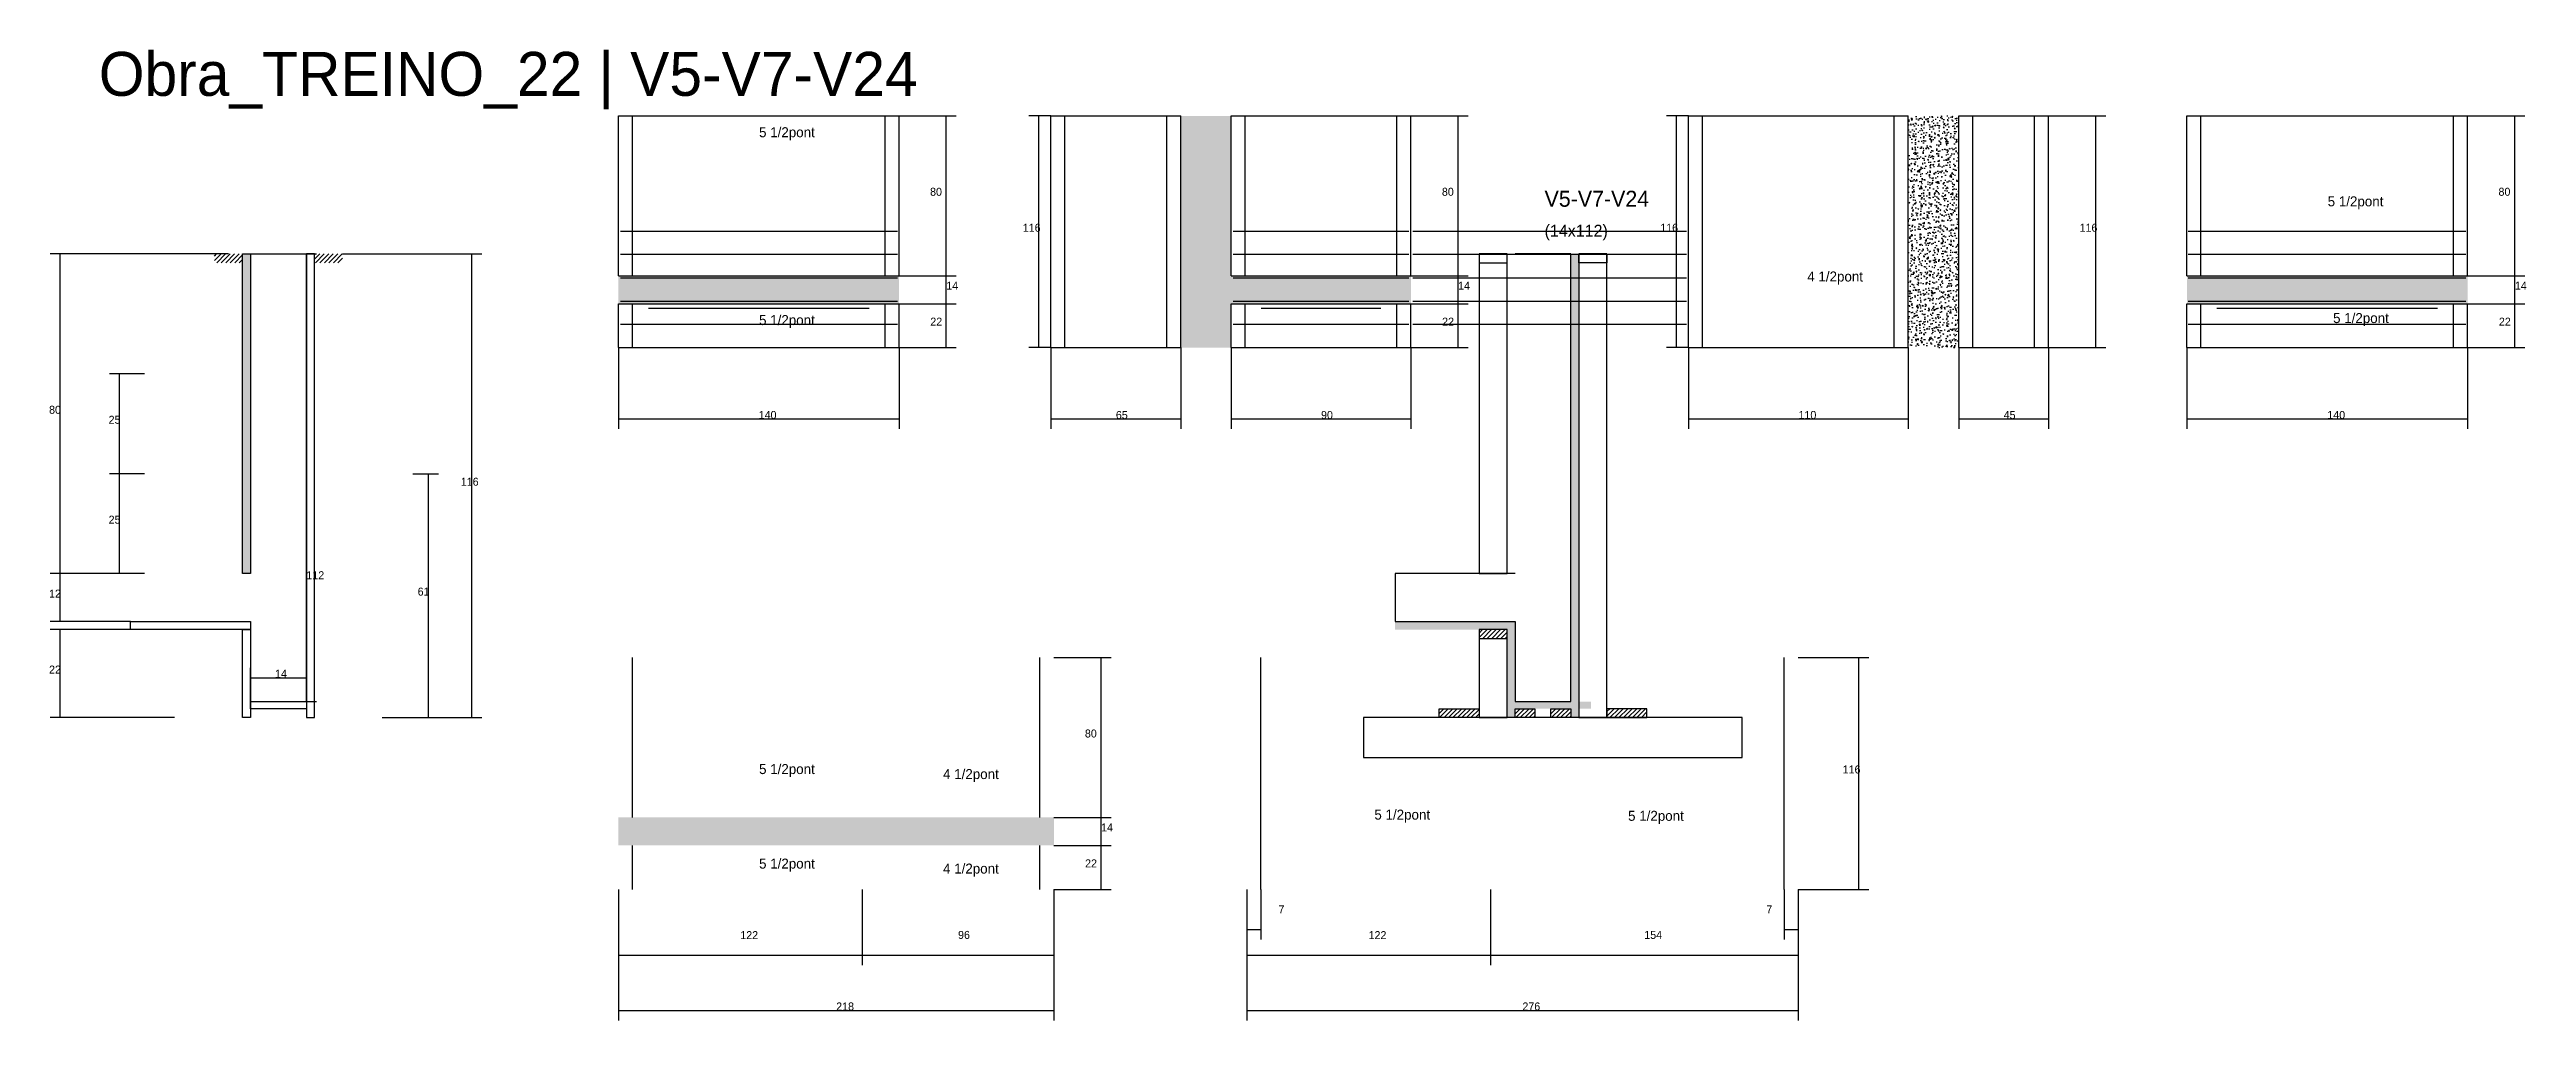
# Model space of a CAD drawing. Header units: metres. Extents: x -41 to 34800, y -36000 to 1848.
# Drawn here: x 55 to 1295, y -29323 to -28837 of the extents above; entities that cross this region are included whole.
import ezdxf

# ---------------------------------------------------------------- set-up
doc = ezdxf.new("R2010")
doc.units = ezdxf.units.M
for name, color, linetype in [('CONCRETO', 251, 'Continuous'), ('COTA', 4, 'Continuous'), ('Cota Seção (2x)', 4, 'Continuous'), ('Hachura', 253, 'Continuous'), ('LABEL_ID', 3, 'Continuous'), ('Madeira', 126, 'Continuous'), ('NOMENCLATURA', 7, 'Continuous'), ('Painéis', 200, 'Continuous'), ('SARR_2.2x7', 40, 'Continuous'), ('Texto Seção', 7, 'Continuous')]:
    doc.layers.add(name, color=color, linetype=linetype)

msp = doc.modelspace()

# ---------------------------------------------------------------- texts
at = {"layer": 'COTA'}
for s, p in [('80', (496.1, -28910)), ('80', (752.3, -28910)), ('80', (1281.2, -28910)), ('116', (542.5, -28928)), ('116', (861.6, -28928)), ('116', (1071.5, -28928)), ('14', (504.2, -28957)), ('14', (760.4, -28957)), ('14', (1289.4, -28957)), ('22', (496.2, -28975)), ('22', (752.4, -28975)), ('22', (1281.4, -28975)), ('80', (55.1, -29019.1)), ('25', (84.9, -29024.1)), ('140', (410.3, -29021.7)), ('65', (589.1, -29021.7)), ('90', (691.8, -29021.7)), ('110', (930.8, -29021.7)), ('45', (1033.5, -29021.7)), ('140', (1195.5, -29021.7)), ('116', (261.2, -29055.1)), ('25', (84.9, -29074.1)), ('12', (55.1, -29111.1)), ('61', (239.6, -29110.1)), ('22', (55.1, -29149.1)), ('80', (573.6, -29181.1)), ('116', (952.9, -29199.1)), ('14', (581.7, -29228.1)), ('22', (573.7, -29246.1)), ('7', (670.5, -29269.1)), ('7', (914.7, -29269.1)), ('122', (401.1, -29282)), ('96', (510.1, -29281.9)), ('122', (715.6, -29282)), ('154', (853.6, -29281.9)), ('218', (449.1, -29317.7)), ('276', (792.6, -29317.7))]:
    msp.add_text(s, height=4, dxfattribs=at).set_placement(p)
at = {"layer": 'Cota Seção (2x)'}
for s, p in [('112', (183.9, -29101.9)), ('14', (168.2, -29151.2))]:
    msp.add_text(s, height=4, dxfattribs=at).set_placement(p)
at = {"layer": 'LABEL_ID'}
msp.add_text('Obra_TREINO_22 | V5-V7-V24', height=22, dxfattribs=at).set_placement((80, -28860))
at = {"layer": 'NOMENCLATURA'}
for s, p in [('5 1/2pont', (410.5, -28880.7)), ('5 1/2pont', (1195.7, -28915.3)), ('4 1/2pont', (935.2, -28952.9)), ('5 1/2pont', (410.5, -28974.7)), ('5 1/2pont', (1198.4, -28973.7)), ('5 1/2pont', (410.5, -29199.4)), ('4 1/2pont', (502.6, -29201.9)), ('5 1/2pont', (718.5, -29222.2)), ('5 1/2pont', (845.5, -29222.8)), ('5 1/2pont', (410.5, -29246.7)), ('4 1/2pont', (502.6, -29249.2))]:
    msp.add_text(s, height=5, dxfattribs=at).set_placement(p)
at = {"layer": 'Texto Seção'}
for s, height, p in [('V5-V7-V24', 8, (803.7, -28915.5)), ('(14x112)', 6, (803.7, -28930.5))]:
    msp.add_text(s, height=height, dxfattribs=at).set_placement(p)

# ---------------------------------------------------------------- hatches: boundary and pattern name
at = {"layer": 'COTA'}
h = msp.add_hatch(dxfattribs=at)
h.set_pattern_fill('AR-CONC', scale=0.03)
h.paths.add_polyline_path([(646.8, -28870), (621.6, -28870), (621.6, -28986), (646.8, -28986), (646.8, -28964), (736.8, -28964), (736.8, -28950), (646.8, -28950)])
h = msp.add_hatch(dxfattribs=at)
h.set_pattern_fill('AR-CONC', scale=0.03)
h.paths.add_polyline_path([(1011, -28870), (985.7, -28870), (985.7, -28986), (1011, -28986)])
h = msp.add_hatch(dxfattribs=at)
h.set_pattern_fill('AR-CONC', scale=0.03)
h.paths.add_polyline_path([(480.6, -28964), (480.6, -28950), (340.1, -28950), (340.1, -28964)])
h = msp.add_hatch(dxfattribs=at)
h.set_pattern_fill('AR-CONC', scale=0.03)
h.paths.add_polyline_path([(1265.7, -28964), (1265.7, -28950), (1125.2, -28950), (1125.2, -28964)])
h = msp.add_hatch(dxfattribs=at)
h.set_pattern_fill('AR-CONC', scale=0.03)
h.paths.add_polyline_path([(558.1, -29235.1), (558.1, -29221.1), (340.1, -29221.1), (340.1, -29235.1)])
at = {"layer": 'Hachura'}
h = msp.add_hatch(dxfattribs=at)
h.set_pattern_fill('ANSI31', scale=0.5)
h.paths.add_polyline_path([(137.9, -28939.1), (137.9, -28943.5), (137.9, -28943.5), (151.9, -28943.5), (151.9, -28943.5), (151.9, -28939.1), (151.9, -28939.1), (137.9, -28939.1)])
h = msp.add_hatch(color=8, dxfattribs=at)
h.dxf.hatch_style = 1
h.paths.add_polyline_path([(151.9, -28939.1), (155.9, -28939.1), (155.9, -28939.1), (155.9, -29099.1), (155.9, -29099.1), (151.9, -29099.1), (151.9, -29099.1), (151.9, -28939.1)])
h = msp.add_hatch(dxfattribs=at)
h.set_pattern_fill('ANSI31', scale=0.5)
h.paths.add_polyline_path([(201.9, -28939.1), (201.9, -28943.5), (201.9, -28943.5), (187.9, -28943.5), (187.9, -28943.5), (187.9, -28939.1), (187.9, -28939.1), (201.9, -28939.1)])
h = msp.add_hatch(color=8, dxfattribs=at)
h.dxf.hatch_style = 1
h.paths.add_polyline_path([(820.9, -28939.1), (816.9, -28939.1), (816.9, -28939.1), (816.9, -29171.1), (816.9, -29171.1), (820.9, -29171.1), (820.9, -29171.1), (820.9, -28939.1)])
h = msp.add_hatch(color=8, dxfattribs=at)
h.dxf.hatch_style = 1
h.paths.add_polyline_path([(728.9, -29127.1), (728.9, -29123.1), (728.9, -29123.1), (788.9, -29123.1), (788.9, -29123.1), (788.9, -29127.1), (788.9, -29127.1), (728.9, -29127.1)])
h = msp.add_hatch(dxfattribs=at)
h.set_pattern_fill('ANSI31', scale=0.5)
h.paths.add_polyline_path([(770.9, -29127.1), (770.9, -29131.5), (770.9, -29131.5), (784.9, -29131.5), (784.9, -29131.5), (784.9, -29127.1), (784.9, -29127.1), (770.9, -29127.1)])
h = msp.add_hatch(color=8, dxfattribs=at)
h.dxf.hatch_style = 1
h.paths.add_polyline_path([(784.9, -29127.1), (788.9, -29127.1), (788.9, -29127.1), (788.9, -29171.1), (788.9, -29171.1), (784.9, -29171.1), (784.9, -29171.1), (784.9, -29127.1)])
h = msp.add_hatch(dxfattribs=at)
h.set_pattern_fill('ANSI31', scale=0.5)
h.paths.add_polyline_path([(750.9, -29171.1), (750.9, -29166.7), (750.9, -29166.7), (770.9, -29166.7), (770.9, -29166.7), (770.9, -29171.1), (770.9, -29171.1), (750.9, -29171.1)])
h = msp.add_hatch(color=8, dxfattribs=at)
h.dxf.hatch_style = 1
h.paths.add_polyline_path([(784.9, -29166.7), (784.9, -29163.1), (784.9, -29163.1), (826.9, -29163.1), (826.9, -29163.1), (826.9, -29166.7), (826.9, -29166.7), (784.9, -29166.7)])
h = msp.add_hatch(dxfattribs=at)
h.set_pattern_fill('ANSI31', scale=0.5)
h.paths.add_polyline_path([(788.9, -29171.1), (788.9, -29166.7), (788.9, -29166.7), (798.9, -29166.7), (798.9, -29166.7), (798.9, -29171.1), (798.9, -29171.1), (788.9, -29171.1)])
h = msp.add_hatch(dxfattribs=at)
h.set_pattern_fill('ANSI31', scale=0.5)
h.paths.add_polyline_path([(806.9, -29171.1), (806.9, -29166.7), (806.9, -29166.7), (816.9, -29166.7), (816.9, -29166.7), (816.9, -29171.1), (816.9, -29171.1), (806.9, -29171.1)])
h = msp.add_hatch(dxfattribs=at)
h.set_pattern_fill('ANSI31', scale=0.5)
h.paths.add_polyline_path([(854.9, -29171.1), (854.9, -29166.7), (854.9, -29166.7), (834.9, -29166.7), (834.9, -29166.7), (834.9, -29171.1), (834.9, -29171.1), (854.9, -29171.1)])

# ---------------------------------------------------------------- linework, layer by layer
at = {"layer": 'CONCRETO'}
for points in [[(816.9, -28959.1), (816.9, -28939.1), (788.9, -28939.1)], [(788.9, -29099.1), (728.9, -29099.1), (728.9, -29123.1), (788.9, -29123.1), (788.9, -29163.1), (816.9, -29163.1), (816.9, -28959.1), (816.9, -28959.1)]]:
    msp.add_lwpolyline(points, dxfattribs=at)
at = {"layer": 'COTA'}
for p, q in [((480.6, -28870), (509.2, -28870)), ((504.2, -28950), (504.2, -28870)), ((556.6, -28870), (545.6, -28870)), ((550.6, -28986), (550.6, -28870)), ((736.8, -28870), (765.4, -28870)), ((760.4, -28950), (760.4, -28870)), ((875.8, -28870), (864.8, -28870)), ((869.8, -28986), (869.8, -28870)), ((1056, -28870), (1084.6, -28870)), ((1079.6, -28986), (1079.6, -28870)), ((1265.7, -28870), (1294.4, -28870)), ((1289.4, -28950), (1289.4, -28870)), ((144.9, -28939.1), (55.6, -28939.1)), ((60.6, -29099.1), (60.6, -28939.1)), ((201.9, -28939.1), (271.7, -28939.1)), ((266.7, -29171.1), (266.7, -28939.1)), ((480.6, -28950), (509.2, -28950)), ((480.6, -28950), (509.2, -28950)), ((504.2, -28964), (504.2, -28950)), ((736.8, -28950), (765.4, -28950)), ((736.8, -28950), (765.4, -28950)), ((760.4, -28964), (760.4, -28950)), ((1265.7, -28950), (1294.4, -28950)), ((1265.7, -28950), (1294.4, -28950)), ((1289.4, -28964), (1289.4, -28950)), ((480.6, -28964), (509.2, -28964)), ((480.6, -28964), (509.2, -28964)), ((504.2, -28986), (504.2, -28964)), ((736.8, -28964), (765.4, -28964)), ((736.8, -28964), (765.4, -28964)), ((760.4, -28986), (760.4, -28964)), ((1265.7, -28964), (1294.4, -28964)), ((1265.7, -28964), (1294.4, -28964)), ((1289.4, -28986), (1289.4, -28964)), ((340.1, -28986), (340.1, -29026.7)), ((480.6, -28986), (480.6, -29026.7)), ((480.6, -28986), (509.2, -28986)), ((556.6, -28986), (545.6, -28986)), ((556.6, -28986), (556.6, -29026.7)), ((621.6, -28986), (621.6, -29026.7)), ((646.8, -28986), (646.8, -29026.7)), ((736.8, -28986), (736.8, -29026.7)), ((736.8, -28986), (765.4, -28986)), ((875.8, -28986), (864.8, -28986)), ((875.8, -28986), (875.8, -29026.7)), ((985.7, -28986), (985.7, -29026.7)), ((1011, -28986), (1011, -29026.7)), ((1056, -28986), (1056, -29026.7)), ((1056, -28986), (1084.6, -28986)), ((1125.2, -28986), (1125.2, -29026.7)), ((1265.7, -28986), (1265.7, -29026.7)), ((1265.7, -28986), (1294.4, -28986)), ((102.9, -28999.1), (85.4, -28999.1)), ((90.4, -29049.1), (90.4, -28999.1)), ((340.1, -29021.7), (480.6, -29021.7)), ((556.6, -29021.7), (621.6, -29021.7)), ((646.8, -29021.7), (736.8, -29021.7)), ((875.8, -29021.7), (985.7, -29021.7)), ((1011, -29021.7), (1056, -29021.7)), ((1125.2, -29021.7), (1265.7, -29021.7)), ((102.9, -29049.1), (85.4, -29049.1)), ((102.9, -29049.1), (85.4, -29049.1)), ((90.4, -29099.1), (90.4, -29049.1)), ((237.2, -29049.1), (250.1, -29049.1)), ((245.1, -29171.1), (245.1, -29049.1)), ((95.9, -29099.1), (55.6, -29099.1)), ((95.9, -29099.1), (55.6, -29099.1)), ((60.6, -29123.1), (60.6, -29099.1)), ((102.9, -29099.1), (85.4, -29099.1)), ((95.9, -29123.1), (55.6, -29123.1)), ((95.9, -29127.1), (55.6, -29127.1)), ((60.6, -29171.1), (60.6, -29127.1)), ((558.1, -29141.1), (586.7, -29141.1)), ((581.7, -29221.1), (581.7, -29141.1)), ((930.6, -29141.1), (966, -29141.1)), ((961, -29257.1), (961, -29141.1)), ((117.9, -29171.1), (55.6, -29171.1)), ((221.9, -29171.1), (271.7, -29171.1)), ((221.9, -29171.1), (250.1, -29171.1)), ((558.1, -29221.1), (586.7, -29221.1)), ((558.1, -29221.1), (586.7, -29221.1)), ((581.7, -29235.1), (581.7, -29221.1)), ((558.1, -29235.1), (586.7, -29235.1)), ((558.1, -29235.1), (586.7, -29235.1)), ((581.7, -29257.1), (581.7, -29235.1)), ((340.1, -29257.1), (340.1, -29322.7)), ((340.1, -29257.1), (340.1, -29295)), ((462.1, -29257.1), (462.1, -29295)), ((462.1, -29257.1), (462.1, -29295)), ((558.1, -29257.1), (558.1, -29322.7)), ((558.1, -29257.1), (586.7, -29257.1)), ((558.1, -29257.1), (558.1, -29295)), ((654.6, -29257.1), (654.6, -29322.7)), ((654.6, -29257.1), (654.6, -29295)), ((654.6, -29257.1), (654.6, -29282.2)), ((661.6, -29257.1), (661.6, -29282.2)), ((776.6, -29257.1), (776.6, -29295)), ((776.6, -29257.1), (776.6, -29295)), ((923.6, -29257.1), (923.6, -29282.2)), ((930.6, -29257.1), (930.6, -29322.7)), ((930.6, -29257.1), (966, -29257.1)), ((930.6, -29257.1), (930.6, -29295)), ((930.6, -29257.1), (930.6, -29282.2)), ((654.6, -29277.2), (661.6, -29277.2)), ((923.6, -29277.2), (930.6, -29277.2)), ((340.1, -29290), (462.1, -29290)), ((462.1, -29290), (558.1, -29290)), ((654.6, -29290), (776.6, -29290)), ((776.6, -29290), (930.6, -29290)), ((340.1, -29317.7), (558.1, -29317.7)), ((654.6, -29317.7), (930.6, -29317.7))]:
    msp.add_line(p, q, dxfattribs=at)
at = {"layer": 'Cota Seção (2x)'}
for p, q in [((155.9, -28939.1), (188.9, -28939.1)), ((183.9, -29163.1), (183.9, -28939.1)), ((155.9, -29163.1), (155.9, -29146.2)), ((183.9, -29163.1), (183.9, -29146.2)), ((155.9, -29151.2), (183.9, -29151.2)), ((155.9, -29163.1), (188.9, -29163.1))]:
    msp.add_line(p, q, dxfattribs=at)
at = {"layer": 'Madeira'}
for points in [[(770.9, -28939.1), (770.9, -28943.5), (784.9, -28943.5), (784.9, -28939.1)], [(770.9, -29099.1), (784.9, -29099.1), (784.9, -28939.1), (770.9, -28939.1)], [(834.9, -28939.1), (834.9, -28943.5), (820.9, -28943.5), (820.9, -28939.1)], [(834.9, -28939.1), (820.9, -28939.1), (820.9, -29171.1), (834.9, -29171.1)], [(770.9, -29127.1), (770.9, -29131.5), (784.9, -29131.5), (784.9, -29127.1)], [(770.9, -29171.1), (784.9, -29171.1), (784.9, -29127.1), (770.9, -29127.1)], [(713, -29191.1), (902.6, -29191.1), (902.6, -29171.1), (713, -29171.1)], [(750.9, -29171.1), (750.9, -29166.7), (770.9, -29166.7), (770.9, -29171.1)], [(788.9, -29171.1), (788.9, -29166.7), (798.9, -29166.7), (798.9, -29171.1)], [(806.9, -29171.1), (806.9, -29166.7), (816.9, -29166.7), (816.9, -29171.1)], [(854.9, -29171.1), (854.9, -29166.7), (834.9, -29166.7), (834.9, -29171.1)]]:
    msp.add_lwpolyline(points, close=True, dxfattribs=at)
at = {"layer": 'Painéis'}
for p, q in [((340.1, -28870), (480.6, -28870)), ((340.1, -28950), (340.1, -28870)), ((480.6, -28950), (480.6, -28870)), ((556.6, -28870), (621.6, -28870)), ((556.6, -28986), (556.6, -28870)), ((621.6, -28986), (621.6, -28870)), ((646.8, -28870), (736.8, -28870)), ((646.8, -28950), (646.8, -28870)), ((736.8, -28950), (736.8, -28870)), ((875.8, -28870), (985.7, -28870)), ((875.8, -28986), (875.8, -28870)), ((985.7, -28986), (985.7, -28870)), ((1011, -28870), (1056, -28870)), ((1011, -28986), (1011, -28870)), ((1056, -28986), (1056, -28870)), ((1125.2, -28870), (1265.7, -28870)), ((1125.2, -28950), (1125.2, -28870)), ((1265.7, -28950), (1265.7, -28870)), ((340.1, -28950), (480.6, -28950)), ((646.8, -28950), (736.8, -28950)), ((1125.2, -28950), (1265.7, -28950)), ((340.1, -28964), (480.6, -28964)), ((340.1, -28986), (340.1, -28964)), ((480.6, -28986), (480.6, -28964)), ((646.8, -28964), (736.8, -28964)), ((646.8, -28986), (646.8, -28964)), ((736.8, -28986), (736.8, -28964)), ((1125.2, -28964), (1265.7, -28964)), ((1125.2, -28986), (1125.2, -28964)), ((1265.7, -28986), (1265.7, -28964)), ((340.1, -28986), (480.6, -28986)), ((556.6, -28986), (621.6, -28986)), ((646.8, -28986), (736.8, -28986)), ((875.8, -28986), (985.7, -28986)), ((1011, -28986), (1056, -28986)), ((1125.2, -28986), (1265.7, -28986))]:
    msp.add_line(p, q, dxfattribs=at)
for points in [[(151.9, -28939.1), (155.9, -28939.1), (155.9, -29099.1), (151.9, -29099.1)], [(187.9, -28939.1), (183.9, -28939.1), (183.9, -29171.1), (187.9, -29171.1)], [(95.9, -29127.1), (95.9, -29123.1), (155.9, -29123.1), (155.9, -29127.1)], [(151.9, -29127.1), (155.9, -29127.1), (155.9, -29171.1), (151.9, -29171.1)], [(155.9, -29166.7), (155.9, -29163.1), (183.9, -29163.1), (183.9, -29166.7)]]:
    msp.add_lwpolyline(points, close=True, dxfattribs=at)
at = {"layer": 'SARR_2.2x7'}
for p, q in [((347.1, -28950), (347.1, -28870)), ((473.6, -28950), (473.6, -28870)), ((563.6, -28986), (563.6, -28870)), ((614.6, -28986), (614.6, -28870)), ((653.8, -28950), (653.8, -28870)), ((729.8, -28950), (729.8, -28870)), ((882.8, -28986), (882.8, -28870)), ((978.7, -28986), (978.7, -28870)), ((1018, -28986), (1018, -28870)), ((1049, -28986), (1049, -28870)), ((1132.2, -28950), (1132.2, -28870)), ((1258.7, -28950), (1258.7, -28870)), ((341.1, -28927.7), (479.8, -28927.7)), ((647.8, -28927.7), (735.8, -28927.7)), ((737.8, -28927.7), (874.8, -28927.7)), ((1125.8, -28927.7), (1264.8, -28927.7)), ((341.1, -28939.3), (479.8, -28939.3)), ((647.8, -28939.3), (735.8, -28939.3)), ((737.8, -28939.3), (874.8, -28939.3)), ((1125.8, -28939.3), (1264.8, -28939.3)), ((341.1, -28951), (479.8, -28951)), ((341.1, -28962.7), (479.8, -28962.7)), ((647.8, -28951), (735.8, -28951)), ((647.8, -28962.7), (735.8, -28962.7)), ((737.8, -28951), (874.8, -28951)), ((737.8, -28962.7), (874.8, -28962.7)), ((1125.8, -28951), (1264.8, -28951)), ((1125.8, -28962.7), (1264.8, -28962.7)), ((341.1, -28974.3), (479.8, -28974.3)), ((347.1, -28986), (347.1, -28964)), ((355.1, -28966.2), (465.6, -28966.2)), ((473.6, -28986), (473.6, -28964)), ((647.8, -28974.3), (735.8, -28974.3)), ((653.8, -28986), (653.8, -28964)), ((661.8, -28966.2), (721.8, -28966.2)), ((729.8, -28986), (729.8, -28964)), ((737.8, -28974.3), (874.8, -28974.3)), ((1125.8, -28974.3), (1264.8, -28974.3)), ((1132.2, -28986), (1132.2, -28964)), ((1140.2, -28966.2), (1250.7, -28966.2)), ((1258.7, -28986), (1258.7, -28964)), ((347.1, -29221.1), (347.1, -29141.1)), ((551.1, -29221.1), (551.1, -29141.1)), ((661.6, -29257.1), (661.6, -29141.1)), ((923.6, -29257.1), (923.6, -29141.1)), ((347.1, -29257.1), (347.1, -29235.1)), ((551.1, -29257.1), (551.1, -29235.1))]:
    msp.add_line(p, q, dxfattribs=at)

msp.set_redraw_order([(e.dxf.handle, doc.entitydb.next_handle()) for e in msp.query("TEXT MTEXT ATTDEF DIMENSION ARC_DIMENSION")])  # texts and dimensions are drawn at this point

doc.saveas('drawing.dxf')
